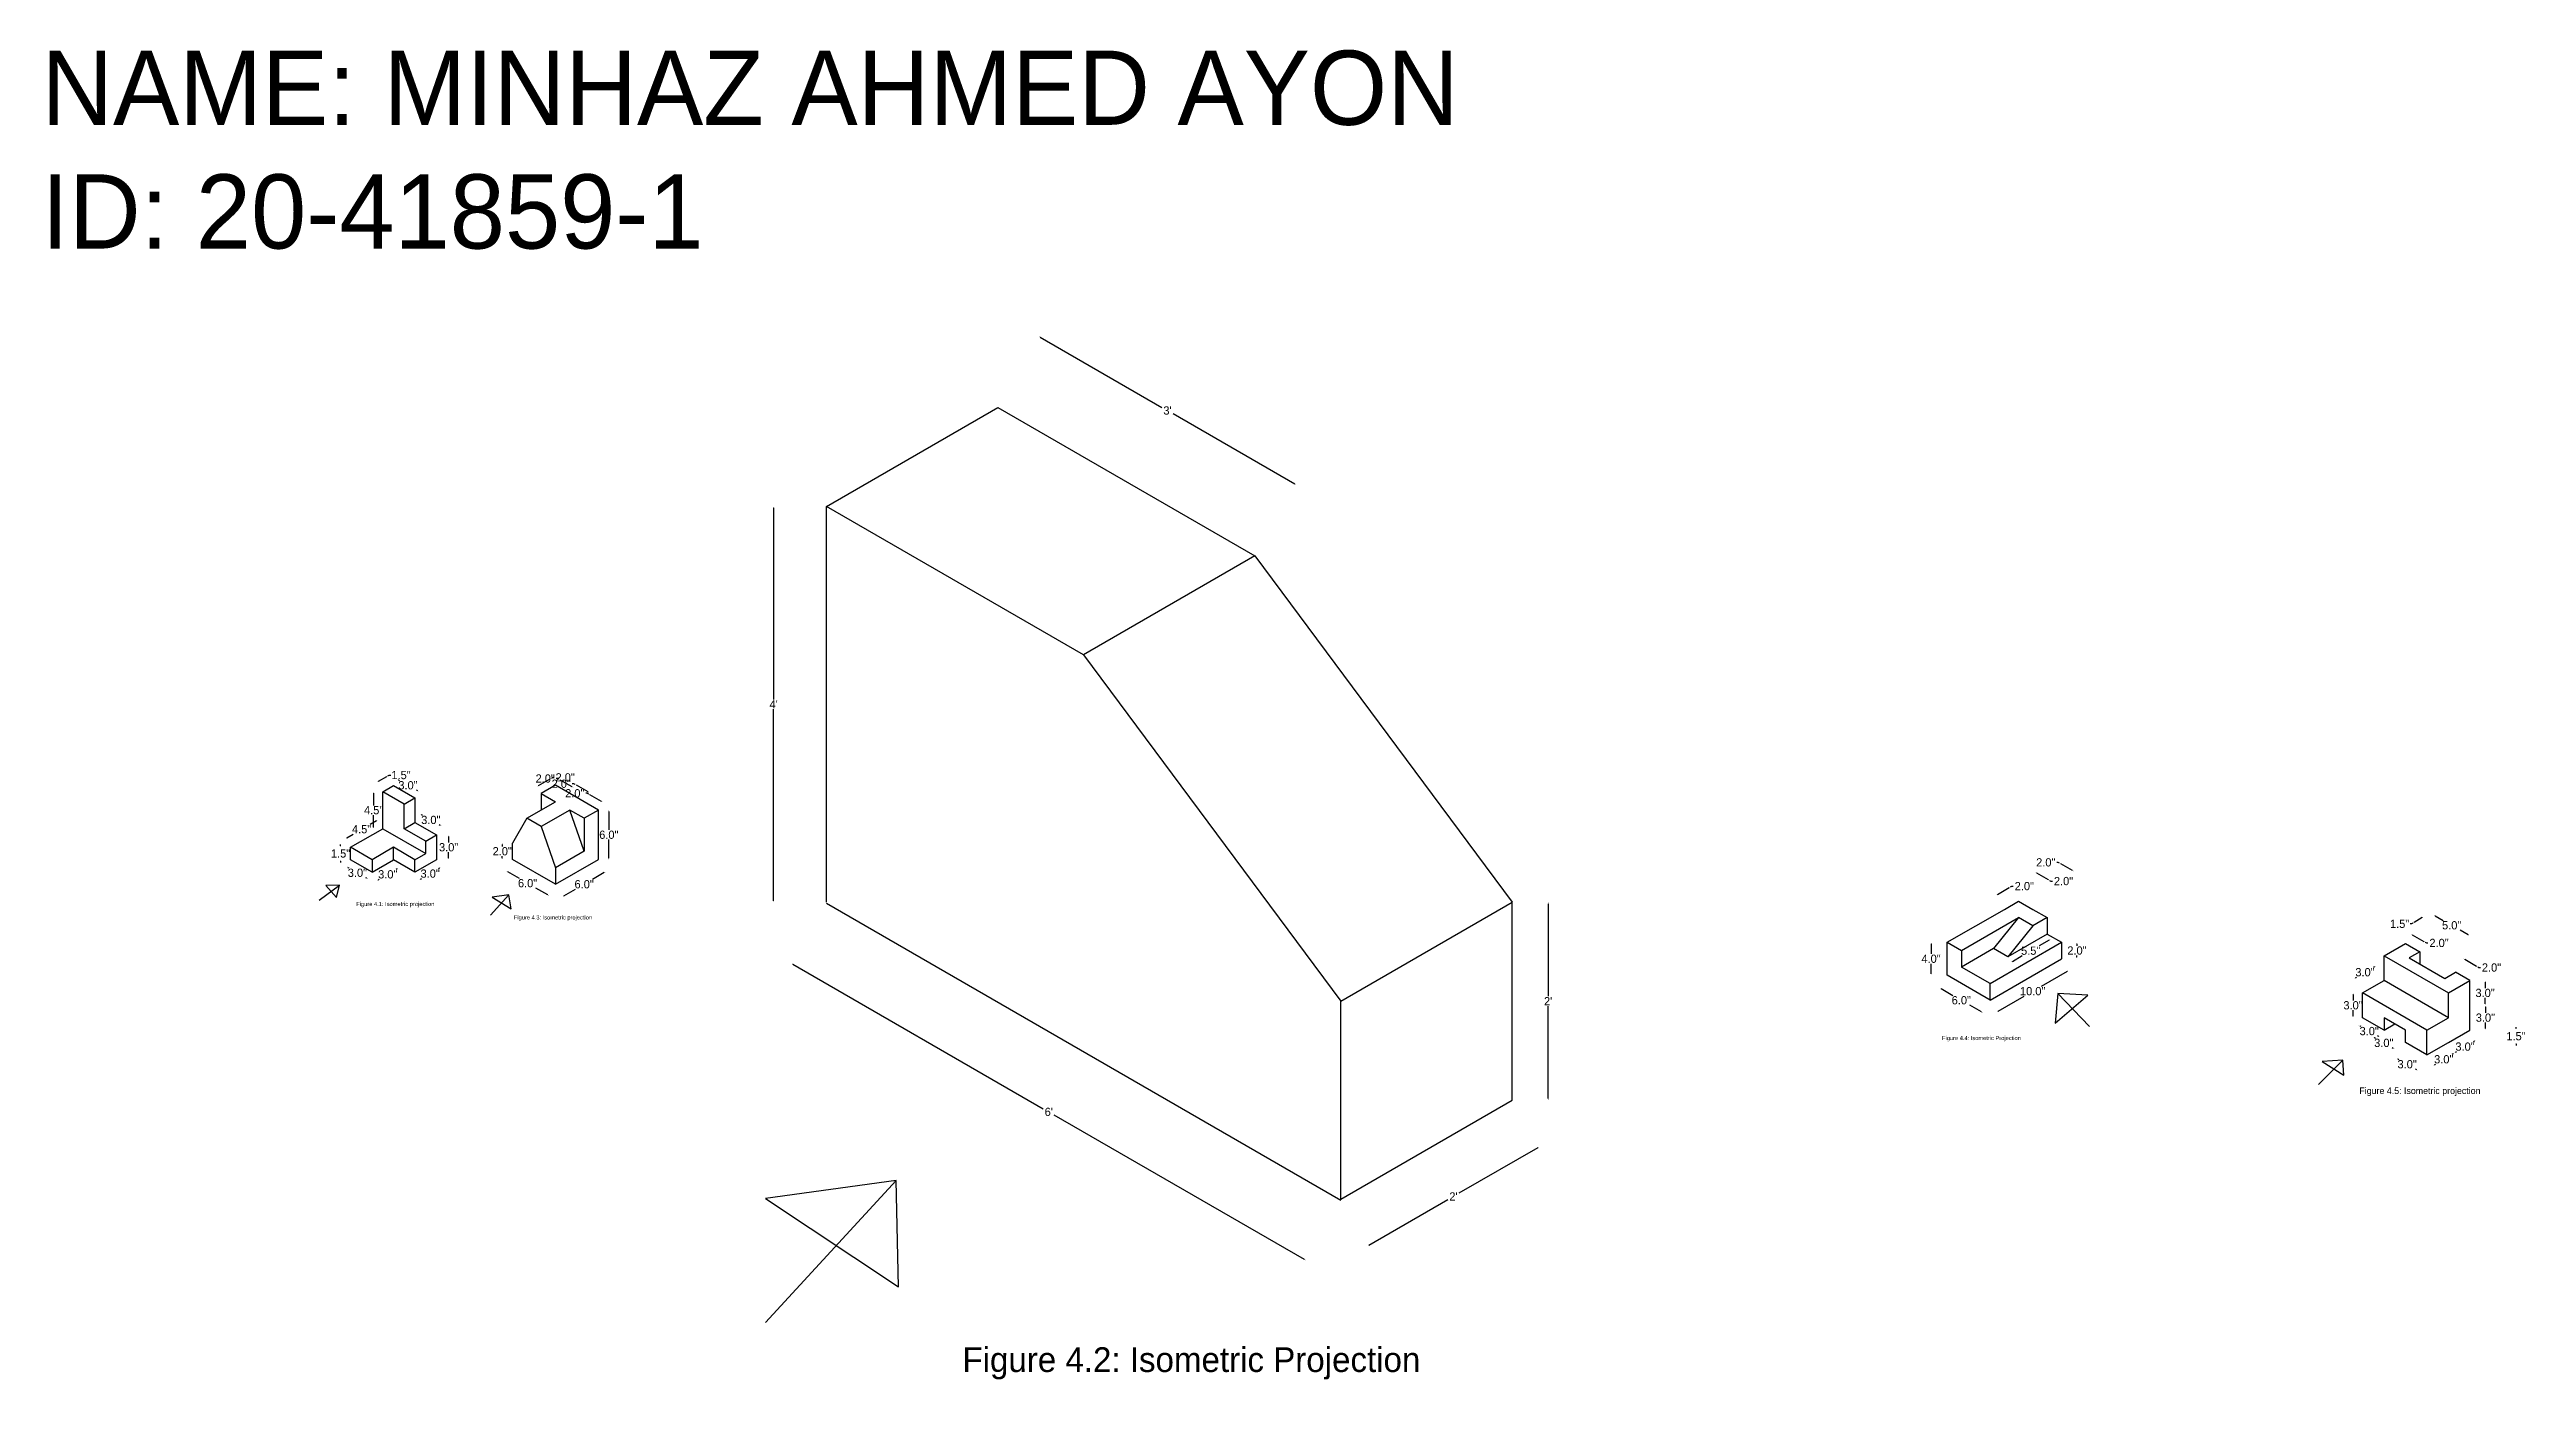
# Model space of a CAD drawing. Header units: inches. Extents: x 8 to 508, y -81 to 121.
# Drawn here: x 8.3 to 308.6, y -40.7 to 120.6 of the extents above; entities that cross this region are included whole.
import ezdxf

# ---------------------------------------------------------------- set-up
doc = ezdxf.new("R2010")
doc.units = ezdxf.units.IN
doc.header["$MEASUREMENT"] = 0
doc.dimstyles.get("Standard").update_dxf_attribs({"dimtxt": 1, "dimasz": 0.18, "dimexe": 0.18, "dimexo": 0.0625, "dimgap": 0.09, "dimtad": 0, "dimtih": 1, "dimtoh": 1, "dimdec": 1, "dimzin": 0, "dimdsep": 46, "dimlunit": 3, "dimtxsty": 'Standard', "dimcen": 0.09, "dimse1": 1, "dimse2": 1, "dimadec": 0, "dimazin": 0, "dimtfac": 1, "dimtdec": 1, "dimtofl": 0, "dimtmove": 0, "dimatfit": 3, "dimfxl": 1, "dimtolj": 1, "dimtzin": 0, "dimarcsym": 0})

msp = doc.modelspace()

# ---------------------------------------------------------------- texts
for s, insert, char_height, width, attachment_point in [('NAME: MINHAZ AHMED AYON\\PID: 20-41859-1', (7.34, 120.46), 9, 203.7924, 1), ('Figure 4.1: Isometric projection', (50.25, 17.22), 0.5, 15.3131, 2), ('Figure 4.3: Isometric projection', (64.62, 15.59), 0.5, 14.6119, 1), ('Figure 4.4: Isometric Projection', (237.76, 0.96), 0.5, 14.5048, 1), ('Figure 4.5: Isometric projection', (288.36, -5.28), 0.8, 24.0018, 1), ('Figure 4.2: Isometric Projection', (119, -36.79), 3, 67.0164, 1)]:
    msp.add_mtext(s, dxfattribs=dict(insert=insert, char_height=char_height, width=width, attachment_point=attachment_point))

# ---------------------------------------------------------------- blocks, each defined once
blk = doc.blocks.new('*D2')
at = {"color": 0, "lineweight": -2}
for p, q in [((50.64, 32.02), (50.76, 31.95)), ((52.92, 30.7), (52.8, 30.77))]:
    blk.add_line(p, q, dxfattribs=at)
at = {"color": 0}
for points in [[(50.65, 32.05), (50.62, 32), (50.48, 32.11)], [(52.94, 30.73), (52.91, 30.68), (53.08, 30.61)]]:
    blk.add_solid(points, dxfattribs=at)
at = {"layer": 'Defpoints', "color": 0}
for p in [(50.03, 31.34), (53.08, 30.61), (52.63, 29.84)]:
    blk.add_point(p, dxfattribs=at)
at = {"color": 0, "insert": (51.78, 31.36), "char_height": 1, "attachment_point": 5}
blk.add_mtext('\\A1;3.0"', dxfattribs=at)
blk = doc.blocks.new('*D3')
at = {"color": 0, "lineweight": -2}
for p, q in [((47.96, 27.07), (47.19, 26.62)), ((44.37, 25), (45.14, 25.44))]:
    blk.add_line(p, q, dxfattribs=at)
at = {"color": 0}
for points in [[(47.94, 27.09), (47.97, 27.04), (48.11, 27.16)], [(44.36, 25.02), (44.39, 24.97), (44.22, 24.91)]]:
    blk.add_solid(points, dxfattribs=at)
at = {"layer": 'Defpoints', "color": 0}
for p in [(48.11, 27.16), (48.73, 26.09), (44.83, 23.84)]:
    blk.add_point(p, dxfattribs=at)
at = {"color": 0, "insert": (46.16, 26.03), "char_height": 1, "attachment_point": 5}
blk.add_mtext('\\A1;4.5"', dxfattribs=at)
blk = doc.blocks.new('*D4')
at = {"color": 0, "lineweight": -2}
for p, q in [((47.62, 30.41), (47.62, 28.93)), ((47.62, 26.27), (47.62, 27.75))]:
    blk.add_line(p, q, dxfattribs=at)
at = {"color": 0}
for points in [[(47.59, 30.41), (47.65, 30.41), (47.62, 30.59)], [(47.59, 26.27), (47.65, 26.27), (47.62, 26.09)]]:
    blk.add_solid(points, dxfattribs=at)
at = {"layer": 'Defpoints', "color": 0}
for p in [(48.73, 30.59), (47.62, 26.09), (48.73, 26.09)]:
    blk.add_point(p, dxfattribs=at)
at = {"color": 0, "insert": (47.62, 28.34), "char_height": 1, "attachment_point": 5}
blk.add_mtext('\\A1;4.5"', dxfattribs=at)
blk = doc.blocks.new('*D5')
at = {"color": 0, "lineweight": -2}
for p, q in [((48.21, 31.85), (49.2, 32.42)), ((49.35, 32.51), (49.51, 32.6)), ((49.51, 32.6), (49.69, 32.6))]:
    blk.add_line(p, q, dxfattribs=at)
at = {"color": 0}
for points in [[(48.19, 31.88), (48.22, 31.83), (48.05, 31.76)], [(49.18, 32.45), (49.21, 32.4), (49.35, 32.51)]]:
    blk.add_solid(points, dxfattribs=at)
at = {"layer": 'Defpoints', "color": 0}
for p in [(48.73, 30.59), (49.35, 32.51), (50.03, 31.34)]:
    blk.add_point(p, dxfattribs=at)
at = {"color": 0, "insert": (50.94, 32.6), "char_height": 1, "attachment_point": 5}
blk.add_mtext('\\A1;1.5"', dxfattribs=at)
blk = doc.blocks.new('*D6')
at = {"color": 0, "lineweight": -2}
for p, q in [((53.41, 27.82), (53.53, 27.75)), ((55.69, 26.5), (55.57, 26.57))]:
    blk.add_line(p, q, dxfattribs=at)
at = {"color": 0}
for points in [[(53.42, 27.85), (53.39, 27.8), (53.25, 27.91)], [(55.71, 26.53), (55.68, 26.48), (55.85, 26.41)]]:
    blk.add_solid(points, dxfattribs=at)
at = {"layer": 'Defpoints', "color": 0}
for p in [(52.63, 26.84), (55.23, 25.34), (55.85, 26.41)]:
    blk.add_point(p, dxfattribs=at)
at = {"color": 0, "insert": (54.55, 27.16), "char_height": 1, "attachment_point": 5}
blk.add_mtext('\\A1;3.0"', dxfattribs=at)
blk = doc.blocks.new('*D7')
at = {"color": 0, "lineweight": -2}
for p, q in [((44.51, 21.41), (44.63, 21.34)), ((46.79, 20.09), (46.67, 20.16))]:
    blk.add_line(p, q, dxfattribs=at)
at = {"color": 0}
for points in [[(44.52, 21.44), (44.49, 21.38), (44.35, 21.5)], [(46.81, 20.12), (46.78, 20.06), (46.95, 20)]]:
    blk.add_solid(points, dxfattribs=at)
at = {"layer": 'Defpoints', "color": 0}
for p in [(44.83, 22.34), (46.95, 20), (47.43, 20.84)]:
    blk.add_point(p, dxfattribs=at)
at = {"color": 0, "insert": (45.65, 20.75), "char_height": 1, "attachment_point": 5}
blk.add_mtext('\\A1;3.0"', dxfattribs=at)
blk = doc.blocks.new('*D8')
at = {"color": 0, "lineweight": -2}
for p, q in [((43.61, 24.02), (43.61, 24.2)), ((43.61, 22.16), (43.61, 21.98))]:
    blk.add_line(p, q, dxfattribs=at)
at = {"color": 0}
for points in [[(43.58, 24.02), (43.64, 24.02), (43.61, 23.84)], [(43.58, 22.16), (43.64, 22.16), (43.61, 22.34)]]:
    blk.add_solid(points, dxfattribs=at)
at = {"layer": 'Defpoints', "color": 0}
for p in [(43.61, 22.34), (44.83, 23.84), (44.83, 22.34)]:
    blk.add_point(p, dxfattribs=at)
at = {"color": 0, "insert": (43.61, 23.09), "char_height": 1, "attachment_point": 5}
blk.add_mtext('\\A1;1.5"', dxfattribs=at)
blk = doc.blocks.new('*D9')
at = {"color": 0, "lineweight": -2}
for p, q in [((50.47, 21.22), (50.35, 21.15)), ((48.18, 19.9), (48.3, 19.97))]:
    blk.add_line(p, q, dxfattribs=at)
at = {"color": 0}
for points in [[(50.45, 21.24), (50.48, 21.19), (50.63, 21.31)], [(48.17, 19.92), (48.2, 19.87), (48.03, 19.81)]]:
    blk.add_solid(points, dxfattribs=at)
at = {"layer": 'Defpoints', "color": 0}
for p in [(50.03, 22.34), (50.63, 21.31), (47.43, 20.84)]:
    blk.add_point(p, dxfattribs=at)
at = {"color": 0, "insert": (49.33, 20.56), "char_height": 1, "attachment_point": 5}
blk.add_mtext('\\A1;3.0"', dxfattribs=at)
blk = doc.blocks.new('*D10')
at = {"color": 0, "lineweight": -2}
for p, q in [((55.61, 21.31), (55.49, 21.24)), ((53.32, 19.99), (53.44, 20.06))]:
    blk.add_line(p, q, dxfattribs=at)
at = {"color": 0}
for points in [[(55.59, 21.34), (55.62, 21.29), (55.77, 21.4)], [(53.31, 20.02), (53.34, 19.97), (53.17, 19.9)]]:
    blk.add_solid(points, dxfattribs=at)
at = {"layer": 'Defpoints', "color": 0}
for p in [(55.23, 22.34), (55.77, 21.4), (52.63, 20.84)]:
    blk.add_point(p, dxfattribs=at)
at = {"color": 0, "insert": (54.47, 20.65), "char_height": 1, "attachment_point": 5}
blk.add_mtext('\\A1;3.0"', dxfattribs=at)
blk = doc.blocks.new('*D11')
at = {"color": 0, "lineweight": -2}
for p, q in [((56.71, 25.16), (56.71, 24.43)), ((56.71, 22.52), (56.71, 23.25))]:
    blk.add_line(p, q, dxfattribs=at)
at = {"color": 0}
for points in [[(56.68, 25.16), (56.74, 25.16), (56.71, 25.34)], [(56.68, 22.52), (56.74, 22.52), (56.71, 22.34)]]:
    blk.add_solid(points, dxfattribs=at)
at = {"layer": 'Defpoints', "color": 0}
for p in [(55.23, 25.34), (55.23, 22.34), (56.71, 22.34)]:
    blk.add_point(p, dxfattribs=at)
at = {"color": 0, "insert": (56.71, 23.84), "char_height": 1, "attachment_point": 5}
blk.add_mtext('\\A1;3.0"', dxfattribs=at)
blk = doc.blocks.new('*D12')
at = {"color": 0, "lineweight": -2}
for p, q in [((73.52, 30.39), (73.34, 30.39)), ((73.68, 30.3), (73.52, 30.39)), ((75.26, 29.39), (73.84, 30.21))]:
    blk.add_line(p, q, dxfattribs=at)
at = {"color": 0}
for points in [[(73.85, 30.24), (73.82, 30.19), (73.68, 30.3)], [(75.27, 29.42), (75.24, 29.37), (75.41, 29.3)]]:
    blk.add_solid(points, dxfattribs=at)
at = {"layer": 'Defpoints', "color": 0}
for p in [(73.68, 30.3), (73.14, 29.36), (74.87, 28.36)]:
    blk.add_point(p, dxfattribs=at)
at = {"color": 0, "insert": (72, 30.39), "char_height": 1, "attachment_point": 5}
blk.add_mtext('\\A1;2.0"', dxfattribs=at)
blk = doc.blocks.new('*D13')
at = {"color": 0, "lineweight": -2}
for p, q in [((71.88, 31.55), (71.7, 31.55)), ((72.04, 31.46), (71.88, 31.55)), ((73.62, 30.55), (72.2, 31.37))]:
    blk.add_line(p, q, dxfattribs=at)
at = {"color": 0}
for points in [[(72.21, 31.4), (72.18, 31.35), (72.04, 31.46)], [(73.63, 30.58), (73.6, 30.53), (73.77, 30.46)]]:
    blk.add_solid(points, dxfattribs=at)
at = {"layer": 'Defpoints', "color": 0}
for p in [(71.4, 30.36), (72.04, 31.46), (73.14, 29.36)]:
    blk.add_point(p, dxfattribs=at)
at = {"color": 0, "insert": (70.36, 31.55), "char_height": 1, "attachment_point": 5}
blk.add_mtext('\\A1;2.0"', dxfattribs=at)
blk = doc.blocks.new('*D14')
at = {"color": 0, "lineweight": -2}
for p, q in [((69.94, 32.18), (69.76, 32.18)), ((70.09, 32.09), (69.94, 32.18)), ((71.67, 31.18), (70.25, 32))]:
    blk.add_line(p, q, dxfattribs=at)
at = {"color": 0}
for points in [[(70.26, 32.02), (70.23, 31.97), (70.09, 32.09)], [(71.68, 31.2), (71.65, 31.15), (71.82, 31.09)]]:
    blk.add_solid(points, dxfattribs=at)
at = {"layer": 'Defpoints', "color": 0}
for p in [(69.67, 31.36), (70.09, 32.09), (71.4, 30.36)]:
    blk.add_point(p, dxfattribs=at)
at = {"color": 0, "insert": (68.42, 32.18), "char_height": 1, "attachment_point": 5}
blk.add_mtext('\\A1;2.0"', dxfattribs=at)
blk = doc.blocks.new('*D15')
at = {"color": 0, "lineweight": -2}
for p, q in [((63.21, 24.18), (63.21, 23.95)), ((63.21, 22.54), (63.21, 22.77))]:
    blk.add_line(p, q, dxfattribs=at)
at = {"color": 0}
for points in [[(63.18, 24.18), (63.24, 24.18), (63.21, 24.36)], [(63.18, 22.54), (63.24, 22.54), (63.21, 22.36)]]:
    blk.add_solid(points, dxfattribs=at)
at = {"layer": 'Defpoints', "color": 0}
for p in [(64.47, 24.36), (63.21, 22.36), (64.47, 22.36)]:
    blk.add_point(p, dxfattribs=at)
at = {"color": 0, "insert": (63.21, 23.36), "char_height": 1, "attachment_point": 5}
blk.add_mtext('\\A1;2.0"', dxfattribs=at)
blk = doc.blocks.new('*D16')
at = {"color": 0, "lineweight": -2}
for p, q in [((63.84, 20.9), (65.26, 20.08)), ((68.72, 18.08), (67.3, 18.9))]:
    blk.add_line(p, q, dxfattribs=at)
at = {"color": 0}
for points in [[(63.85, 20.92), (63.82, 20.87), (63.68, 20.99)], [(68.74, 18.1), (68.71, 18.05), (68.88, 17.99)]]:
    blk.add_solid(points, dxfattribs=at)
at = {"layer": 'Defpoints', "color": 0}
for p in [(64.47, 22.36), (69.67, 19.36), (68.88, 17.99)]:
    blk.add_point(p, dxfattribs=at)
at = {"color": 0, "insert": (66.28, 19.49), "char_height": 1, "attachment_point": 5}
blk.add_mtext('\\A1;6.0"', dxfattribs=at)
blk = doc.blocks.new('*D17')
at = {"color": 0, "lineweight": -2}
for p, q in [((70.69, 17.95), (72.11, 18.77)), ((75.58, 20.77), (74.16, 19.95))]:
    blk.add_line(p, q, dxfattribs=at)
at = {"color": 0}
for points in [[(75.56, 20.79), (75.59, 20.74), (75.73, 20.86)], [(70.68, 17.97), (70.71, 17.92), (70.54, 17.86)]]:
    blk.add_solid(points, dxfattribs=at)
at = {"layer": 'Defpoints', "color": 0}
for p in [(74.87, 22.36), (69.67, 19.36), (70.54, 17.86)]:
    blk.add_point(p, dxfattribs=at)
at = {"color": 0, "insert": (73.14, 19.36), "char_height": 1, "attachment_point": 5}
blk.add_mtext('\\A1;6.0"', dxfattribs=at)
blk = doc.blocks.new('*D18')
at = {"color": 0, "lineweight": -2}
for p, q in [((76.13, 28.18), (76.13, 25.95)), ((76.13, 22.54), (76.13, 24.77))]:
    blk.add_line(p, q, dxfattribs=at)
at = {"color": 0}
for points in [[(76.1, 28.18), (76.16, 28.18), (76.13, 28.36)], [(76.1, 22.54), (76.16, 22.54), (76.13, 22.36)]]:
    blk.add_solid(points, dxfattribs=at)
at = {"layer": 'Defpoints', "color": 0}
for p in [(74.87, 28.36), (74.87, 22.36), (76.13, 22.36)]:
    blk.add_point(p, dxfattribs=at)
at = {"color": 0, "insert": (76.13, 25.36), "char_height": 1, "attachment_point": 5}
blk.add_mtext('\\A1;6.0"', dxfattribs=at)
blk = doc.blocks.new('*D19')
at = {"color": 0, "lineweight": -2}
for p, q in [((67.59, 31.32), (69.01, 32.14)), ((69.17, 32.23), (69.32, 32.32)), ((69.32, 32.32), (69.5, 32.32))]:
    blk.add_line(p, q, dxfattribs=at)
at = {"color": 0}
for points in [[(67.58, 31.34), (67.61, 31.29), (67.44, 31.23)], [(69, 32.16), (69.03, 32.11), (69.17, 32.23)]]:
    blk.add_solid(points, dxfattribs=at)
at = {"layer": 'Defpoints', "color": 0}
for p in [(67.94, 30.36), (69.17, 32.23), (69.67, 31.36)]:
    blk.add_point(p, dxfattribs=at)
at = {"color": 0, "insert": (70.84, 32.32), "char_height": 1, "attachment_point": 5}
blk.add_mtext('\\A1;2.0"', dxfattribs=at)
blk = doc.blocks.new('*D20')
at = {"color": 0, "lineweight": -2}
for p, q in [((128.43, 85.72), (143.19, 77.2)), ((159.29, 67.9), (144.54, 76.42))]:
    blk.add_line(p, q, dxfattribs=at)
at = {"color": 0}
for points in [[(128.44, 85.75), (128.41, 85.7), (128.27, 85.81)], [(159.31, 67.93), (159.28, 67.88), (159.45, 67.81)]]:
    blk.add_solid(points, dxfattribs=at)
at = {"layer": 'Defpoints', "color": 0}
for p in [(123.29, 77.18), (159.45, 67.81), (154.47, 59.18)]:
    blk.add_point(p, dxfattribs=at)
at = {"color": 0, "insert": (143.86, 76.81), "char_height": 1, "attachment_point": 5}
blk.add_mtext("\\A1;3'", dxfattribs=at)
blk = doc.blocks.new('*D23')
at = {"color": 0, "lineweight": -2}
for p, q in [((188.76, -12.59), (179.2, -18.11)), ((168.29, -24.41), (177.85, -18.89))]:
    blk.add_line(p, q, dxfattribs=at)
at = {"color": 0}
for points in [[(188.75, -12.56), (188.78, -12.61), (188.92, -12.5)], [(168.28, -24.38), (168.31, -24.43), (168.14, -24.5)]]:
    blk.add_solid(points, dxfattribs=at)
at = {"layer": 'Defpoints', "color": 0}
for p in [(185.64, -6.82), (188.92, -12.5), (164.86, -18.82)]:
    blk.add_point(p, dxfattribs=at)
at = {"color": 0, "insert": (178.53, -18.5), "char_height": 1, "attachment_point": 5}
blk.add_mtext("\\A1;2'", dxfattribs=at)
blk = doc.blocks.new('*D24')
at = {"color": 0, "lineweight": -2}
for p, q in [((190.01, 17), (190.01, 5.77)), ((190.01, -6.64), (190.01, 4.59))]:
    blk.add_line(p, q, dxfattribs=at)
at = {"color": 0}
for points in [[(189.98, 17), (190.04, 17), (190.01, 17.18)], [(189.98, -6.64), (190.04, -6.64), (190.01, -6.82)]]:
    blk.add_solid(points, dxfattribs=at)
at = {"layer": 'Defpoints', "color": 0}
for p in [(185.64, 17.18), (185.64, -6.82), (190.01, -6.82)]:
    blk.add_point(p, dxfattribs=at)
at = {"color": 0, "insert": (190.01, 5.18), "char_height": 1, "attachment_point": 5}
blk.add_mtext("\\A1;2'", dxfattribs=at)
blk = doc.blocks.new('*D25')
at = {"color": 0, "lineweight": -2}
for p, q in [((98.45, 9.66), (128.79, -7.86)), ((160.49, -26.16), (130.14, -8.64))]:
    blk.add_line(p, q, dxfattribs=at)
at = {"color": 0}
for points in [[(98.46, 9.69), (98.43, 9.64), (98.29, 9.75)], [(160.5, -26.13), (160.47, -26.18), (160.64, -26.25)]]:
    blk.add_solid(points, dxfattribs=at)
at = {"layer": 'Defpoints', "color": 0}
for p in [(102.51, 17.05), (164.86, -18.95), (160.64, -26.25)]:
    blk.add_point(p, dxfattribs=at)
at = {"color": 0, "insert": (129.47, -8.25), "char_height": 1, "attachment_point": 5}
blk.add_mtext("\\A1;6'", dxfattribs=at)
blk = doc.blocks.new('*D26')
at = {"color": 0, "lineweight": -2}
for p, q in [((96.11, 65), (96.11, 41.77)), ((96.11, 17.36), (96.11, 40.59))]:
    blk.add_line(p, q, dxfattribs=at)
at = {"color": 0}
for points in [[(96.08, 65), (96.14, 65), (96.11, 65.18)], [(96.08, 17.36), (96.14, 17.36), (96.11, 17.18)]]:
    blk.add_solid(points, dxfattribs=at)
at = {"layer": 'Defpoints', "color": 0}
for p in [(102.51, 65.18), (96.11, 17.18), (102.51, 17.18)]:
    blk.add_point(p, dxfattribs=at)
at = {"color": 0, "insert": (96.11, 41.18), "char_height": 1, "attachment_point": 5}
blk.add_mtext("\\A1;4'", dxfattribs=at)
blk = doc.blocks.new('*D27')
at = {"color": 0, "lineweight": -2}
for p, q in [((244.49, 18.13), (245.91, 18.95)), ((246.06, 19.04), (246.22, 19.13)), ((246.22, 19.13), (246.4, 19.13))]:
    blk.add_line(p, q, dxfattribs=at)
at = {"color": 0}
for points in [[(244.47, 18.15), (244.5, 18.1), (244.33, 18.04)], [(245.89, 18.97), (245.92, 18.92), (246.06, 19.04)]]:
    blk.add_solid(points, dxfattribs=at)
at = {"layer": 'Defpoints', "color": 0}
for p in [(246.06, 19.04), (245.32, 16.32), (247.05, 17.32)]:
    blk.add_point(p, dxfattribs=at)
at = {"color": 0, "insert": (247.74, 19.13), "char_height": 1, "attachment_point": 5}
blk.add_mtext('\\A1;2.0"', dxfattribs=at)
blk = doc.blocks.new('*D28')
at = {"color": 0, "lineweight": -2}
for p, q in [((249.23, 20.74), (250.65, 19.92)), ((250.81, 19.83), (250.97, 19.74)), ((250.97, 19.74), (251.15, 19.74))]:
    blk.add_line(p, q, dxfattribs=at)
at = {"color": 0}
for points in [[(249.25, 20.77), (249.22, 20.71), (249.08, 20.83)], [(250.67, 19.95), (250.64, 19.89), (250.81, 19.83)]]:
    blk.add_solid(points, dxfattribs=at)
at = {"layer": 'Defpoints', "color": 0}
for p in [(250.81, 19.83), (247.05, 17.32), (248.78, 16.32)]:
    blk.add_point(p, dxfattribs=at)
at = {"color": 0, "insert": (252.49, 19.74), "char_height": 1, "attachment_point": 5}
blk.add_mtext('\\A1;2.0"', dxfattribs=at)
blk = doc.blocks.new('*D29')
at = {"color": 0, "lineweight": -2}
for p, q in [((251.86, 22.01), (251.68, 22.01)), ((252.01, 21.92), (251.86, 22.01)), ((253.59, 21.01), (252.17, 21.83))]:
    blk.add_line(p, q, dxfattribs=at)
at = {"color": 0}
for points in [[(252.19, 21.85), (252.16, 21.8), (252.01, 21.92)], [(253.61, 21.03), (253.58, 20.98), (253.75, 20.92)]]:
    blk.add_solid(points, dxfattribs=at)
at = {"layer": 'Defpoints', "color": 0}
for p in [(252.01, 21.92), (248.78, 16.32), (250.52, 15.32)]:
    blk.add_point(p, dxfattribs=at)
at = {"color": 0, "insert": (250.34, 22.01), "char_height": 1, "attachment_point": 5}
blk.add_mtext('\\A1;2.0"', dxfattribs=at)
blk = doc.blocks.new('*D30')
at = {"color": 0, "lineweight": -2}
for p, q in [((252.92, 8.8), (249.77, 6.98)), ((244.57, 3.98), (247.73, 5.8))]:
    blk.add_line(p, q, dxfattribs=at)
at = {"color": 0}
for points in [[(252.91, 8.82), (252.94, 8.77), (253.08, 8.89)], [(244.56, 4), (244.59, 3.95), (244.42, 3.89)]]:
    blk.add_solid(points, dxfattribs=at)
at = {"layer": 'Defpoints', "color": 0}
for p in [(252.25, 10.32), (253.08, 8.89), (243.59, 5.32)]:
    blk.add_point(p, dxfattribs=at)
at = {"color": 0, "insert": (248.75, 6.39), "char_height": 1, "attachment_point": 5}
blk.add_mtext('\\A1;10.0"', dxfattribs=at)
blk = doc.blocks.new('*D31')
at = {"color": 0, "lineweight": -2}
for p, q in [((237.66, 6.7), (239.08, 5.88)), ((242.55, 3.88), (241.13, 4.7))]:
    blk.add_line(p, q, dxfattribs=at)
at = {"color": 0}
for points in [[(237.68, 6.73), (237.65, 6.67), (237.51, 6.79)], [(242.56, 3.91), (242.53, 3.85), (242.7, 3.79)]]:
    blk.add_solid(points, dxfattribs=at)
at = {"layer": 'Defpoints', "color": 0}
for p in [(237.51, 6.79), (238.39, 8.32), (243.59, 5.32)]:
    blk.add_point(p, dxfattribs=at)
at = {"color": 0, "insert": (240.1, 5.29), "char_height": 1, "attachment_point": 5}
blk.add_mtext('\\A1;6.0"', dxfattribs=at)
blk = doc.blocks.new('*D32')
at = {"color": 0, "lineweight": -2}
for p, q in [((236.43, 12.14), (236.43, 10.91)), ((236.43, 8.5), (236.43, 9.73))]:
    blk.add_line(p, q, dxfattribs=at)
at = {"color": 0}
for points in [[(236.4, 12.14), (236.46, 12.14), (236.43, 12.32)], [(236.4, 8.5), (236.46, 8.5), (236.43, 8.32)]]:
    blk.add_solid(points, dxfattribs=at)
at = {"layer": 'Defpoints', "color": 0}
for p in [(238.39, 12.32), (236.43, 8.32), (238.39, 8.32)]:
    blk.add_point(p, dxfattribs=at)
at = {"color": 0, "insert": (236.43, 10.32), "char_height": 1, "attachment_point": 5}
blk.add_mtext('\\A1;4.0"', dxfattribs=at)
blk = doc.blocks.new('*D33')
at = {"color": 0, "lineweight": -2}
for p, q in [((250.74, 12.58), (249.53, 11.89)), ((246.29, 10.01), (247.49, 10.71))]:
    blk.add_line(p, q, dxfattribs=at)
at = {"color": 0}
for points in [[(250.72, 12.61), (250.75, 12.56), (250.89, 12.67)], [(246.27, 10.04), (246.3, 9.99), (246.13, 9.92)]]:
    blk.add_solid(points, dxfattribs=at)
at = {"layer": 'Defpoints', "color": 0}
for p in [(250.52, 13.32), (245.75, 10.57), (246.13, 9.92)]:
    blk.add_point(p, dxfattribs=at)
at = {"color": 0, "insert": (248.51, 11.3), "char_height": 1, "attachment_point": 5}
blk.add_mtext('\\A1;5.5"', dxfattribs=at)
blk = doc.blocks.new('*D34')
at = {"color": 0, "lineweight": -2}
for p, q in [((254.12, 12.14), (254.12, 11.91)), ((254.12, 10.5), (254.12, 10.73))]:
    blk.add_line(p, q, dxfattribs=at)
at = {"color": 0}
for points in [[(254.09, 12.14), (254.15, 12.14), (254.12, 12.32)], [(254.09, 10.5), (254.15, 10.5), (254.12, 10.32)]]:
    blk.add_solid(points, dxfattribs=at)
at = {"layer": 'Defpoints', "color": 0}
for p in [(252.25, 12.32), (252.25, 10.32), (254.12, 10.32)]:
    blk.add_point(p, dxfattribs=at)
at = {"color": 0, "insert": (254.12, 11.32), "char_height": 1, "attachment_point": 5}
blk.add_mtext('\\A1;2.0"', dxfattribs=at)
blk = doc.blocks.new('*D35')
at = {"color": 0, "lineweight": -2}
for p, q in [((290.17, 0.78), (290.3, 0.71)), ((292.46, -0.54), (292.34, -0.47))]:
    blk.add_line(p, q, dxfattribs=at)
at = {"color": 0}
for points in [[(290.19, 0.81), (290.16, 0.75), (290.02, 0.87)], [(292.48, -0.51), (292.45, -0.57), (292.62, -0.63)]]:
    blk.add_solid(points, dxfattribs=at)
at = {"layer": 'Defpoints', "color": 0}
for p in [(291.35, 3.18), (290.02, 0.87), (293.95, 1.68)]:
    blk.add_point(p, dxfattribs=at)
at = {"color": 0, "insert": (291.32, 0.12), "char_height": 1, "attachment_point": 5}
blk.add_mtext('\\A1;3.0"', dxfattribs=at)
blk = doc.blocks.new('*D36')
at = {"color": 0, "lineweight": -2}
for p, q in [((293.01, -1.81), (293.13, -1.88)), ((295.29, -3.13), (295.17, -3.06))]:
    blk.add_line(p, q, dxfattribs=at)
at = {"color": 0}
for points in [[(293.02, -1.79), (292.99, -1.84), (292.85, -1.72)], [(295.31, -3.11), (295.28, -3.16), (295.45, -3.22)]]:
    blk.add_solid(points, dxfattribs=at)
at = {"layer": 'Defpoints', "color": 0}
for p in [(293.95, 0.18), (292.85, -1.72), (296.55, -1.32)]:
    blk.add_point(p, dxfattribs=at)
at = {"color": 0, "insert": (294.15, -2.47), "char_height": 1, "attachment_point": 5}
blk.add_mtext('\\A1;3.0"', dxfattribs=at)
blk = doc.blocks.new('*D37')
at = {"color": 0, "lineweight": -2}
for p, q in [((288.4, 2.21), (288.53, 2.14)), ((290.69, 0.89), (290.57, 0.96))]:
    blk.add_line(p, q, dxfattribs=at)
at = {"color": 0}
for points in [[(288.42, 2.24), (288.39, 2.19), (288.25, 2.3)], [(290.71, 0.92), (290.68, 0.87), (290.85, 0.8)]]:
    blk.add_solid(points, dxfattribs=at)
at = {"layer": 'Defpoints', "color": 0}
for p in [(288.75, 3.18), (288.25, 2.3), (291.35, 1.68)]:
    blk.add_point(p, dxfattribs=at)
at = {"color": 0, "insert": (289.55, 1.55), "char_height": 1, "attachment_point": 5}
blk.add_mtext('\\A1;3.0"', dxfattribs=at)
blk = doc.blocks.new('*D38')
at = {"color": 0, "lineweight": -2}
for p, q in [((287.59, 6), (287.59, 5.27)), ((287.59, 3.36), (287.59, 4.09))]:
    blk.add_line(p, q, dxfattribs=at)
at = {"color": 0}
for points in [[(287.56, 6), (287.62, 6), (287.59, 6.18)], [(287.56, 3.36), (287.62, 3.36), (287.59, 3.18)]]:
    blk.add_solid(points, dxfattribs=at)
at = {"layer": 'Defpoints', "color": 0}
for p in [(288.75, 6.18), (287.59, 3.18), (288.75, 3.18)]:
    blk.add_point(p, dxfattribs=at)
at = {"color": 0, "insert": (287.59, 4.68), "char_height": 1, "attachment_point": 5}
blk.add_mtext('\\A1;3.0"', dxfattribs=at)
blk = doc.blocks.new('*D39')
at = {"color": 0, "lineweight": -2}
for p, q in [((297.45, -2.53), (297.57, -2.46)), ((299.74, -1.21), (299.62, -1.28))]:
    blk.add_line(p, q, dxfattribs=at)
at = {"color": 0}
for points in [[(297.44, -2.5), (297.47, -2.55), (297.3, -2.62)], [(299.72, -1.18), (299.75, -1.23), (299.89, -1.12)]]:
    blk.add_solid(points, dxfattribs=at)
at = {"layer": 'Defpoints', "color": 0}
for p in [(299.15, 0.18), (296.55, -1.32), (299.89, -1.12)]:
    blk.add_point(p, dxfattribs=at)
at = {"color": 0, "insert": (298.59, -1.87), "char_height": 1, "attachment_point": 5}
blk.add_mtext('\\A1;3.0"', dxfattribs=at)
blk = doc.blocks.new('*D40')
at = {"color": 0, "lineweight": -2}
for p, q in [((302.31, 0.33), (302.19, 0.26)), ((300.03, -0.99), (300.15, -0.92))]:
    blk.add_line(p, q, dxfattribs=at)
at = {"color": 0}
for points in [[(302.3, 0.36), (302.33, 0.31), (302.47, 0.42)], [(300.01, -0.96), (300.04, -1.01), (299.87, -1.08)]]:
    blk.add_solid(points, dxfattribs=at)
at = {"layer": 'Defpoints', "color": 0}
for p in [(299.15, 0.18), (301.74, 1.68), (302.47, 0.42)]:
    blk.add_point(p, dxfattribs=at)
at = {"color": 0, "insert": (301.17, -0.33), "char_height": 1, "attachment_point": 5}
blk.add_mtext('\\A1;3.0"', dxfattribs=at)
blk = doc.blocks.new('*D41')
at = {"color": 0, "lineweight": -2}
for p, q in [((303.64, 4.5), (303.64, 3.77)), ((303.64, 1.86), (303.64, 2.59))]:
    blk.add_line(p, q, dxfattribs=at)
at = {"color": 0}
for points in [[(303.61, 4.5), (303.67, 4.5), (303.64, 4.68)], [(303.61, 1.86), (303.67, 1.86), (303.64, 1.68)]]:
    blk.add_solid(points, dxfattribs=at)
at = {"layer": 'Defpoints', "color": 0}
for p in [(301.74, 4.68), (303.64, 4.68), (301.74, 1.68)]:
    blk.add_point(p, dxfattribs=at)
at = {"color": 0, "insert": (303.64, 3.18), "char_height": 1, "attachment_point": 5}
blk.add_mtext('\\A1;3.0"', dxfattribs=at)
blk = doc.blocks.new('*D42')
at = {"color": 0, "lineweight": -2}
for p, q in [((303.6, 7.5), (303.6, 6.77)), ((303.6, 4.86), (303.6, 5.59))]:
    blk.add_line(p, q, dxfattribs=at)
at = {"color": 0}
for points in [[(303.57, 7.5), (303.63, 7.5), (303.6, 7.68)], [(303.57, 4.86), (303.63, 4.86), (303.6, 4.68)]]:
    blk.add_solid(points, dxfattribs=at)
at = {"layer": 'Defpoints', "color": 0}
for p in [(301.74, 7.68), (303.6, 7.68), (301.74, 4.68)]:
    blk.add_point(p, dxfattribs=at)
at = {"color": 0, "insert": (303.6, 6.18), "char_height": 1, "attachment_point": 5}
blk.add_mtext('\\A1;3.0"', dxfattribs=at)
blk = doc.blocks.new('*D45')
at = {"color": 0, "lineweight": -2}
for p, q in [((294.77, 13.24), (296.19, 12.42)), ((296.35, 12.33), (296.5, 12.24)), ((296.5, 12.24), (296.68, 12.24))]:
    blk.add_line(p, q, dxfattribs=at)
at = {"color": 0}
for points in [[(294.78, 13.26), (294.75, 13.21), (294.61, 13.33)], [(296.2, 12.44), (296.17, 12.39), (296.35, 12.33)]]:
    blk.add_solid(points, dxfattribs=at)
at = {"layer": 'Defpoints', "color": 0}
for p in [(293.95, 12.18), (296.35, 12.33), (295.68, 11.18)]:
    blk.add_point(p, dxfattribs=at)
at = {"color": 0, "insert": (298.02, 12.24), "char_height": 1, "attachment_point": 5}
blk.add_mtext('\\A1;2.0"', dxfattribs=at)
blk = doc.blocks.new('*D46')
at = {"color": 0, "lineweight": -2}
for p, q in [((297.54, 15.54), (298.53, 14.97)), ((301.56, 13.22), (300.57, 13.79))]:
    blk.add_line(p, q, dxfattribs=at)
at = {"color": 0}
for points in [[(297.56, 15.57), (297.53, 15.52), (297.39, 15.63)], [(301.58, 13.25), (301.55, 13.2), (301.72, 13.13)]]:
    blk.add_solid(points, dxfattribs=at)
at = {"layer": 'Defpoints', "color": 0}
for p in [(301.72, 13.13), (294.38, 10.43), (298.71, 7.93)]:
    blk.add_point(p, dxfattribs=at)
at = {"color": 0, "insert": (299.55, 14.38), "char_height": 1, "attachment_point": 5}
blk.add_mtext('\\A1;5.0"', dxfattribs=at)
blk = doc.blocks.new('*D47')
at = {"color": 0, "lineweight": -2}
for p, q in [((301.13, 10.26), (302.55, 9.44)), ((302.71, 9.35), (302.86, 9.26)), ((302.86, 9.26), (303.04, 9.26))]:
    blk.add_line(p, q, dxfattribs=at)
at = {"color": 0}
for points in [[(301.15, 10.28), (301.12, 10.23), (300.97, 10.35)], [(302.57, 9.46), (302.54, 9.41), (302.71, 9.35)]]:
    blk.add_solid(points, dxfattribs=at)
at = {"layer": 'Defpoints', "color": 0}
for p in [(302.71, 9.35), (300.01, 8.68), (301.74, 7.68)]:
    blk.add_point(p, dxfattribs=at)
at = {"color": 0, "insert": (304.38, 9.26), "char_height": 1, "attachment_point": 5}
blk.add_mtext('\\A1;2.0"', dxfattribs=at)
blk = doc.blocks.new('*D48')
at = {"color": 0, "lineweight": -2}
for p, q in [((290.18, 9.35), (290.06, 9.28)), ((287.89, 8.03), (288.02, 8.1))]:
    blk.add_line(p, q, dxfattribs=at)
at = {"color": 0}
for points in [[(290.17, 9.37), (290.2, 9.32), (290.34, 9.44)], [(287.88, 8.05), (287.91, 8), (287.74, 7.94)]]:
    blk.add_solid(points, dxfattribs=at)
at = {"layer": 'Defpoints', "color": 0}
for p in [(287.74, 7.94), (288.75, 6.18), (291.35, 7.68)]:
    blk.add_point(p, dxfattribs=at)
at = {"color": 0, "insert": (289.04, 8.69), "char_height": 1, "attachment_point": 5}
blk.add_mtext('\\A1;3.0"', dxfattribs=at)
blk = doc.blocks.new('*D49')
at = {"color": 0, "lineweight": -2}
for p, q in [((295.97, 15.31), (294.99, 14.74)), ((294.68, 14.56), (294.5, 14.56)), ((294.83, 14.65), (294.68, 14.56))]:
    blk.add_line(p, q, dxfattribs=at)
at = {"color": 0}
for points in [[(295.96, 15.34), (295.99, 15.29), (296.13, 15.4)], [(294.97, 14.77), (295, 14.72), (294.83, 14.65)]]:
    blk.add_solid(points, dxfattribs=at)
at = {"layer": 'Defpoints', "color": 0}
for p in [(294.83, 14.65), (298.71, 7.93), (300.01, 8.68)]:
    blk.add_point(p, dxfattribs=at)
at = {"color": 0, "insert": (293.24, 14.56), "char_height": 1, "attachment_point": 5}
blk.add_mtext('\\A1;1.5"', dxfattribs=at)
blk = doc.blocks.new('*D50')
at = {"color": 0, "lineweight": -2}
for p, q in [((307.35, 1.86), (307.35, 2.04)), ((307.35, 0), (307.35, -0.18))]:
    blk.add_line(p, q, dxfattribs=at)
at = {"color": 0}
for points in [[(307.32, 1.86), (307.38, 1.86), (307.35, 1.68)], [(307.32, 0), (307.38, 0), (307.35, 0.18)]]:
    blk.add_solid(points, dxfattribs=at)
at = {"layer": 'Defpoints', "color": 0}
for p in [(293.95, 1.68), (293.95, 0.18), (307.35, 0.18)]:
    blk.add_point(p, dxfattribs=at)
at = {"color": 0, "insert": (307.35, 0.93), "char_height": 1, "attachment_point": 5}
blk.add_mtext('\\A1;1.5"', dxfattribs=at)

# ---------------------------------------------------------------- dimensions: what is measured, and where the dimension line sits
for p1, p2, distance, picture, middle in [((123.29, 77.18), (154.47, 59.18), 9.97, '*D20', (143.86, 76.81)), ((48.73, 30.59), (50.03, 31.34), 1.36, '*D5', (50.94, 32.6)), ((48.73, 30.59), (48.73, 26.09), -1.12, '*D4', (47.62, 28.34)), ((50.03, 31.34), (52.63, 29.84), 0.9, '*D2', (51.78, 31.36)), ((71.4, 30.36), (69.67, 31.36), -0.84, '*D14', (68.42, 32.18)), ((67.94, 30.36), (69.67, 31.36), 1.01, '*D19', (70.84, 32.32)), ((73.14, 29.36), (71.4, 30.36), -1.27, '*D13', (70.36, 31.55)), ((74.87, 28.36), (73.14, 29.36), -1.09, '*D12', (72, 30.39)), ((44.83, 23.84), (48.73, 26.09), 1.24, '*D3', (46.16, 26.03)), ((52.63, 26.84), (55.23, 25.34), 1.24, '*D6', (54.55, 27.16)), ((44.83, 22.34), (47.43, 20.84), -0.97, '*D7', (45.65, 20.75)), ((47.43, 20.84), (50.03, 22.34), -1.19, '*D9', (49.33, 20.56)), ((52.63, 20.84), (55.23, 22.34), -1.08, '*D10', (54.47, 20.65)), ((64.47, 22.36), (69.67, 19.36), -1.58, '*D16', (66.28, 19.49)), ((74.87, 22.36), (69.67, 19.36), 1.73, '*D17', (73.14, 19.36)), ((250.52, 15.32), (248.78, 16.32), -6.46, '*D29', (250.34, 22.01)), ((245.32, 16.32), (247.05, 17.32), 1.98, '*D27', (247.74, 19.13)), ((247.05, 17.32), (248.78, 16.32), 4.05, '*D28', (252.49, 19.74)), ((102.51, 17.05), (164.86, -18.95), -8.43, '*D25', (129.47, -8.25)), ((300.01, 8.68), (298.71, 7.93), -7.76, '*D49', (293.24, 14.56)), ((294.38, 10.43), (298.71, 7.93), 6.01, '*D46', (299.55, 14.38)), ((250.52, 13.32), (245.75, 10.57), 0.75, '*D33', (248.51, 11.3)), ((293.95, 12.18), (295.68, 11.18), 1.33, '*D45', (298.02, 12.24)), ((243.59, 5.32), (252.25, 10.32), -1.66, '*D30', (248.75, 6.39)), ((291.35, 7.68), (288.75, 6.18), -2.03, '*D48', (289.04, 8.69)), ((300.01, 8.68), (301.74, 7.68), 1.92, '*D47', (304.38, 9.26)), ((243.59, 5.32), (238.39, 8.32), 1.77, '*D31', (240.1, 5.29)), ((291.35, 1.68), (288.75, 3.18), 1.01, '*D37', (289.55, 1.55)), ((293.95, 1.68), (291.35, 3.18), 2.67, '*D35', (291.32, 0.12)), ((296.55, -1.32), (293.95, 0.18), 2.2, '*D36', (294.15, -2.47)), ((293.95, 1.68), (293.95, 0.18), 13.4, '*D50', (307.35, 0.93)), ((296.55, -1.32), (299.15, 0.18), -1.5, '*D39', (298.59, -1.87)), ((299.15, 0.18), (301.74, 1.68), -1.45, '*D40', (301.17, -0.33)), ((164.86, -18.82), (185.64, -6.82), -6.55, '*D23', (178.53, -18.5))]:
    dim = msp.add_aligned_dim(p1=p1, p2=p2, distance=distance, dimstyle='Standard')
    dim.commit()
    dim.dimension.update_dxf_attribs({"geometry": picture, "text_midpoint": middle})
for base, p1, p2, picture, middle in [((96.11, 17.18), (102.51, 65.18), (102.51, 17.18), '*D26', (96.11, 41.18)), ((76.13, 22.36), (74.87, 28.36), (74.87, 22.36), '*D18', (76.13, 25.36)), ((43.61, 22.34), (44.83, 23.84), (44.83, 22.34), '*D8', (43.61, 23.09)), ((56.71, 22.34), (55.23, 25.34), (55.23, 22.34), '*D11', (56.71, 23.84)), ((63.21, 22.36), (64.47, 24.36), (64.47, 22.36), '*D15', (63.21, 23.36)), ((190.01, -6.82), (185.64, 17.18), (185.64, -6.82), '*D24', (190.01, 5.18)), ((236.43, 8.32), (238.39, 12.32), (238.39, 8.32), '*D32', (236.43, 10.32)), ((254.12, 10.32), (252.25, 12.32), (252.25, 10.32), '*D34', (254.12, 11.32)), ((287.59, 3.18), (288.75, 6.18), (288.75, 3.18), '*D38', (287.59, 4.68)), ((303.6, 7.68), (301.74, 4.68), (301.74, 7.68), '*D42', (303.6, 6.18)), ((303.64, 4.68), (301.74, 1.68), (301.74, 4.68), '*D41', (303.64, 3.18))]:
    dim = msp.add_linear_dim(base=base, p1=p1, p2=p2, angle=90, dimstyle='Standard')
    dim.commit()
    dim.dimension.update_dxf_attribs({"geometry": picture, "text_midpoint": middle})

# ---------------------------------------------------------------- linework, layer by layer
for p, q in [((102.51, 65.18), (123.29, 77.18)), ((123.29, 77.18), (154.47, 59.18)), ((102.51, 17.18), (102.51, 65.18)), ((133.68, 47.18), (102.51, 65.18)), ((154.47, 59.18), (133.68, 47.18)), ((154.47, 59.18), (185.64, 17.18)), ((133.68, 47.18), (164.86, 5.18)), ((48.73, 30.59), (50.03, 31.34)), ((48.73, 26.09), (48.73, 30.59)), ((51.33, 29.09), (48.73, 30.59)), ((50.03, 31.34), (52.63, 29.84)), ((69.67, 31.36), (67.94, 30.36)), ((67.94, 30.36), (69.67, 29.36)), ((67.94, 30.36), (67.94, 28.36)), ((71.4, 30.36), (69.67, 31.36)), ((73.14, 29.36), (71.4, 30.36)), ((51.33, 29.09), (52.63, 29.84)), ((51.33, 26.09), (51.33, 29.09)), ((52.63, 29.84), (52.63, 26.84)), ((66.21, 27.36), (64.47, 24.36)), ((66.21, 27.36), (69.67, 29.36)), ((67.94, 26.36), (66.21, 27.36)), ((71.4, 28.36), (67.94, 26.36)), ((73.14, 27.36), (71.4, 28.36)), ((73.14, 23.36), (71.4, 28.36)), ((74.87, 28.36), (73.14, 29.36)), ((74.87, 28.36), (73.14, 27.36)), ((73.14, 27.36), (73.14, 23.36)), ((74.87, 22.36), (74.87, 28.36)), ((44.83, 23.84), (48.73, 26.09)), ((48.73, 26.09), (53.93, 23.09)), ((51.33, 26.09), (52.63, 26.84)), ((53.93, 24.59), (51.33, 26.09)), ((52.63, 26.84), (55.23, 25.34)), ((53.93, 24.59), (55.23, 25.34)), ((53.93, 23.09), (53.93, 24.59)), ((55.23, 25.34), (55.23, 22.34)), ((64.47, 22.36), (64.47, 24.36)), ((67.94, 26.36), (69.67, 21.36)), ((44.83, 22.34), (44.83, 23.84)), ((47.43, 22.34), (44.83, 23.84)), ((47.43, 20.84), (44.83, 22.34)), ((50.03, 23.84), (47.43, 22.34)), ((47.43, 20.84), (50.03, 22.34)), ((47.43, 22.34), (47.43, 20.84)), ((50.03, 22.34), (50.03, 23.84)), ((52.63, 22.34), (50.03, 23.84)), ((52.63, 20.84), (50.03, 22.34)), ((52.63, 22.34), (53.93, 23.09)), ((55.23, 22.34), (52.63, 20.84)), ((52.63, 20.84), (52.63, 22.34)), ((69.67, 19.36), (64.47, 22.36)), ((73.14, 23.36), (69.67, 21.36)), ((69.67, 19.36), (74.87, 22.36)), ((69.67, 21.36), (69.67, 19.36)), ((41.03, 17.45), (43.46, 19.24)), ((43.46, 19.24), (41.82, 19.21)), ((41.82, 19.21), (43.13, 17.75)), ((43.13, 17.75), (43.46, 19.24)), ((61.79, 15.63), (64.01, 18.06)), ((64.01, 18.06), (62, 17.81)), ((64.3, 16.38), (64.01, 18.06)), ((62, 17.81), (64.3, 16.38)), ((102.51, 17.05), (164.86, -18.95)), ((164.86, 5.18), (185.64, 17.18)), ((185.64, -6.82), (185.64, 17.18)), ((238.39, 12.32), (245.32, 16.32)), ((240.12, 11.32), (247.05, 15.32)), ((247.05, 15.32), (244.02, 11.57)), ((245.32, 16.32), (247.05, 17.32)), ((247.05, 17.32), (248.78, 16.32)), ((248.78, 14.32), (247.05, 15.32)), ((248.78, 16.32), (250.52, 15.32)), ((250.52, 15.32), (248.78, 14.32)), ((250.52, 15.32), (250.52, 13.32)), ((238.39, 8.32), (238.39, 12.32)), ((238.39, 12.32), (240.12, 11.32)), ((243.59, 7.32), (252.25, 12.32)), ((248.78, 14.32), (245.75, 10.57)), ((250.52, 13.32), (245.75, 10.57)), ((250.52, 13.32), (252.25, 12.32)), ((252.25, 12.32), (252.25, 10.32)), ((291.35, 10.68), (293.95, 12.18)), ((293.95, 12.18), (295.68, 11.18)), ((244.02, 11.57), (240.12, 9.32)), ((240.12, 11.32), (240.12, 9.32)), ((243.59, 7.32), (240.12, 9.32)), ((243.59, 5.32), (252.25, 10.32)), ((245.75, 10.57), (244.02, 11.57)), ((291.35, 7.68), (291.35, 10.68)), ((291.35, 10.68), (299.15, 6.18)), ((295.68, 11.18), (294.38, 10.43)), ((294.38, 10.43), (298.71, 7.93)), ((295.68, 11.18), (295.68, 9.68)), ((243.59, 5.32), (238.39, 8.32)), ((243.59, 5.32), (243.59, 7.32)), ((251.8, 6.13), (251.46, 2.53)), ((255.63, 2.13), (251.8, 6.13)), ((255.46, 5.9), (251.8, 6.13)), ((288.75, 6.18), (291.35, 7.68)), ((288.75, 3.18), (288.75, 6.18)), ((296.55, 1.68), (288.75, 6.18)), ((299.15, 3.18), (291.35, 7.68)), ((298.71, 7.93), (300.01, 8.68)), ((299.15, 6.18), (301.74, 7.68)), ((299.15, 3.18), (299.15, 6.18)), ((301.74, 7.68), (300.01, 8.68)), ((301.74, 4.68), (301.74, 7.68)), ((164.86, -18.82), (164.86, 5.18)), ((251.46, 2.53), (255.46, 5.9)), ((291.35, 1.68), (288.75, 3.18)), ((293.95, 1.68), (291.35, 3.18)), ((291.35, 3.18), (291.35, 1.68)), ((296.55, 1.68), (299.15, 3.18)), ((301.74, 1.68), (301.74, 4.68)), ((291.35, 1.68), (292.65, 2.43)), ((293.95, 0.18), (293.95, 1.68)), ((296.55, -1.32), (293.95, 0.18)), ((296.55, -1.32), (296.55, 1.68)), ((296.55, -1.32), (299.15, 0.18)), ((299.15, 0.18), (301.74, 1.68)), ((283.39, -4.94), (286.36, -1.96)), ((286.36, -1.96), (283.85, -2.14)), ((283.85, -2.14), (286.48, -3.79)), ((286.48, -3.79), (286.36, -1.96)), ((164.86, -18.82), (185.64, -6.82)), ((95.11, -33.78), (110.98, -16.58)), ((110.98, -16.58), (95.11, -18.73)), ((111.24, -29.48), (110.98, -16.58)), ((95.11, -18.73), (111.24, -29.48))]:
    msp.add_line(p, q)

msp.set_redraw_order([(e.dxf.handle, doc.entitydb.next_handle()) for e in msp.query("TEXT MTEXT ATTDEF DIMENSION ARC_DIMENSION")])  # texts and dimensions are drawn at this point

doc.saveas('drawing.dxf')
